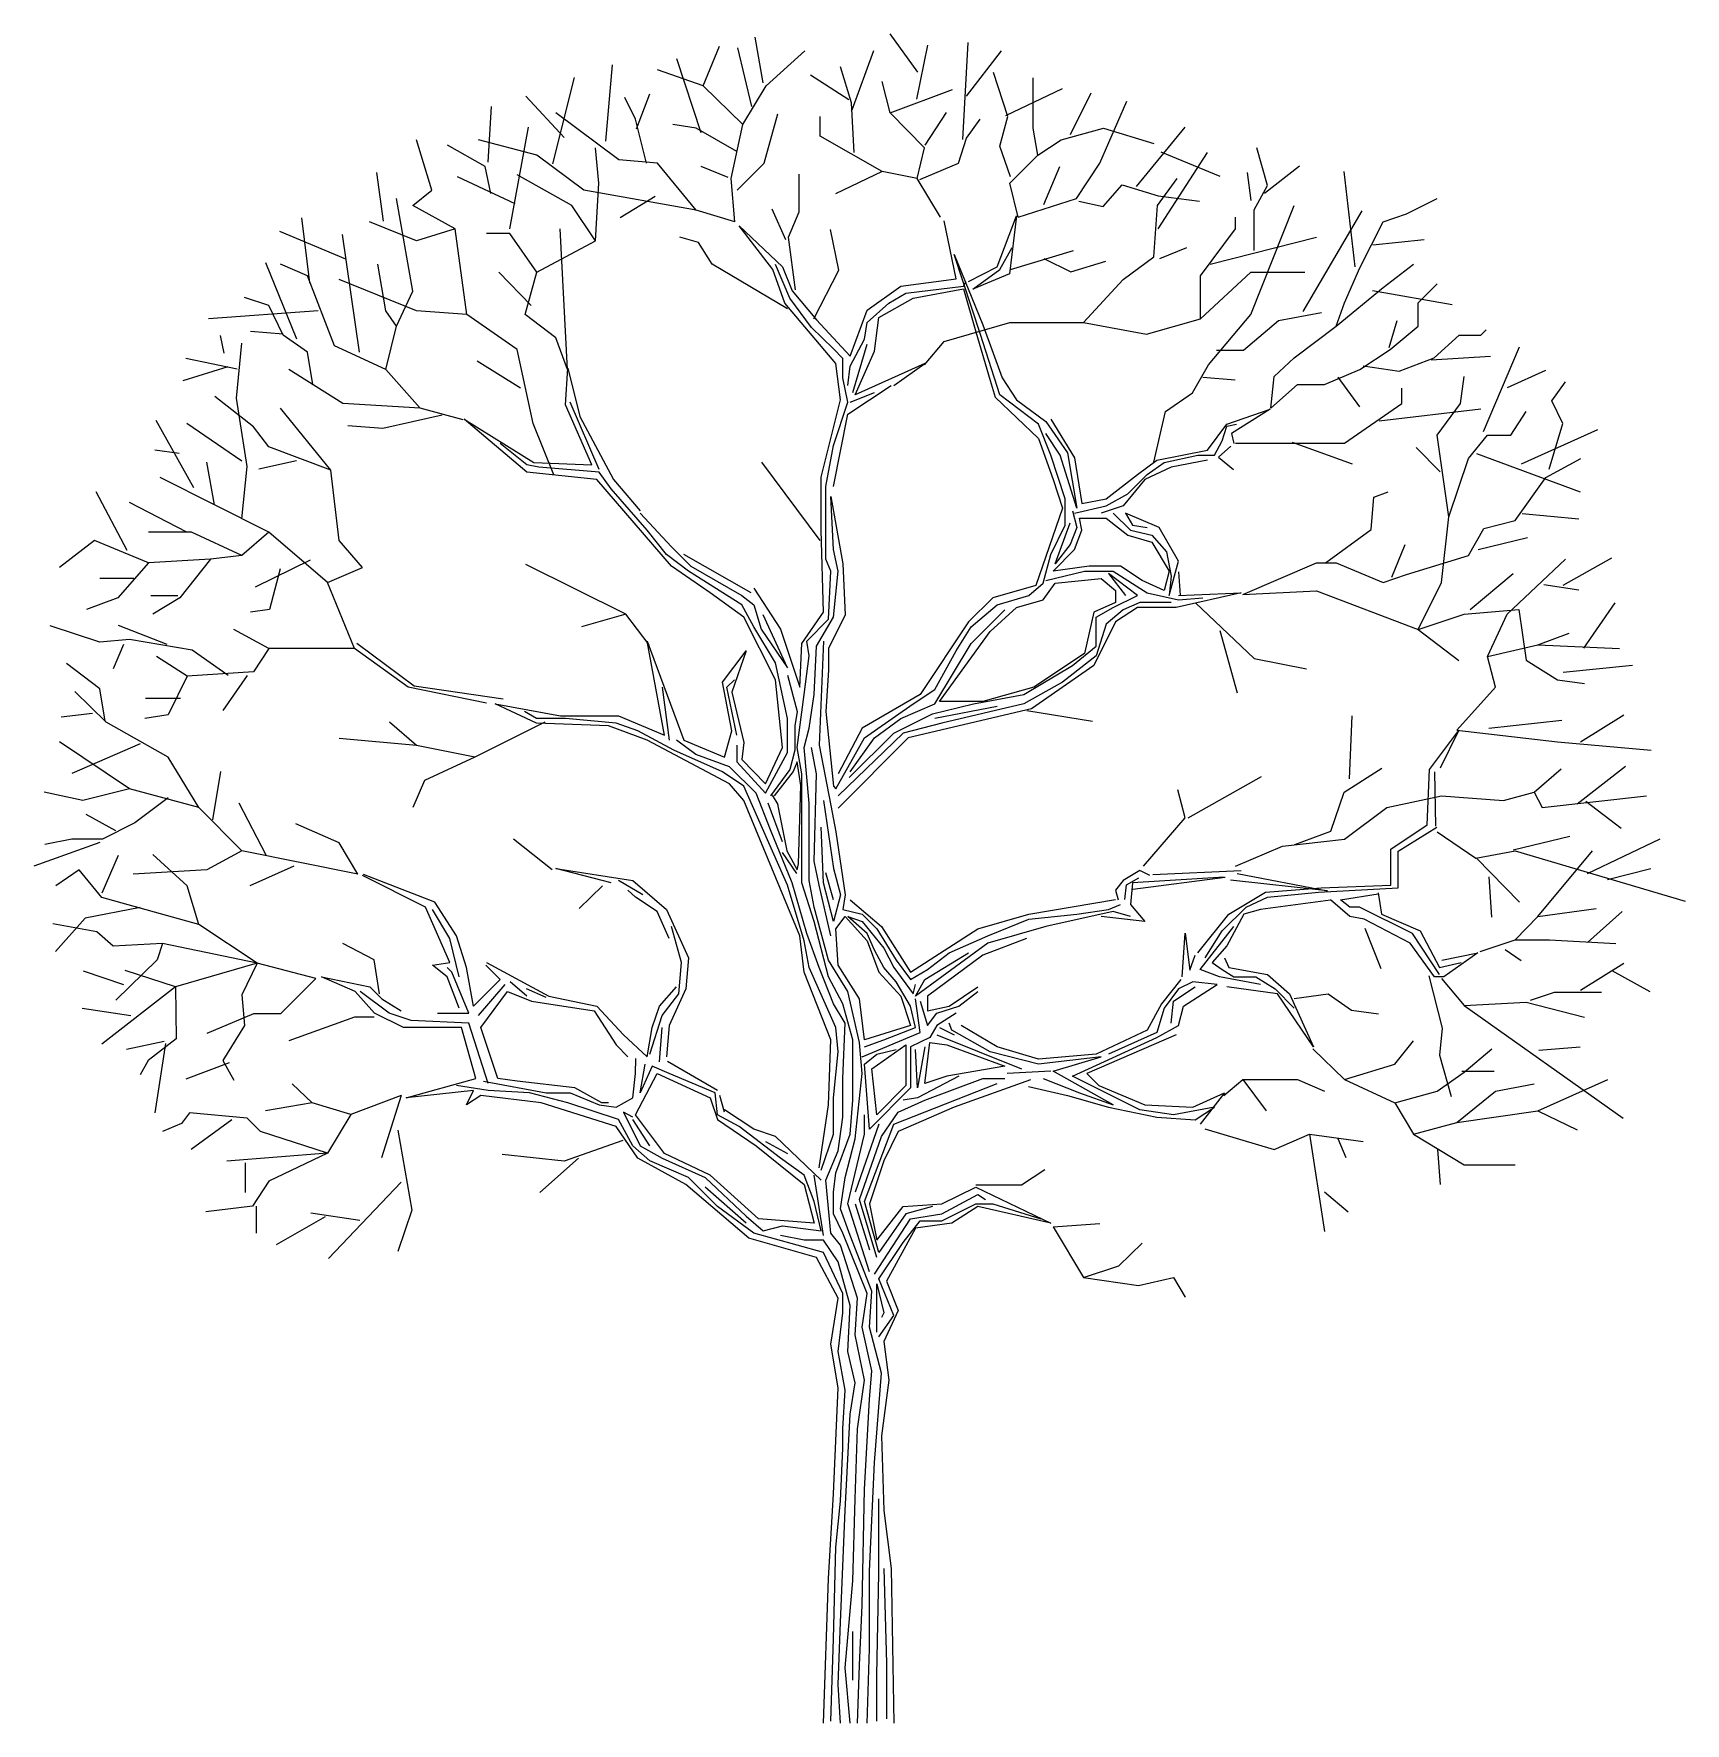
# Model space of a CAD drawing. Header units: inches. Extents: x 0 to 9.39, y 0 to 9.61.
import ezdxf

# ---------------------------------------------------------------- set-up
doc = ezdxf.new("R2010")
doc.units = ezdxf.units.IN
doc.header["$MEASUREMENT"] = 0

# ---------------------------------------------------------------- blocks, each defined once
blk = doc.blocks.new('A$C0D7B05B9')
at = {"color": 0, "linetype": 'ByBlock'}
for p, q in [((5.0284, 9.3872), (4.8719, 9.6057)), ((3.808, 9.3095), (3.9001, 9.5346)), ((4.0836, 9.1923), (4.0039, 9.526)), ((4.1488, 9.3261), (4.1028, 9.5871)), ((4.6552, 9.1726), (4.778, 9.5103)), ((5.0235, 9.234), (5.0848, 9.541)), ((5.2843, 9.0038), (5.315, 9.5564)), ((3.2539, 8.9945), (3.2923, 9.4285)), ((3.7967, 9.0434), (3.6586, 9.463)), ((4.1661, 9.3095), (4.386, 9.5091)), ((4.6508, 9.2123), (4.5895, 9.417)), ((5.306, 9.2514), (5.5038, 9.5083)), ((2.952, 8.8656), (3.0748, 9.3568)), ((3.808, 9.3095), (3.5472, 9.4016)), ((4.6357, 9.2307), (4.4172, 9.3695)), ((4.8719, 9.156), (4.8259, 9.3351)), ((5.5408, 9.1355), (5.459, 9.3863)), ((5.6851, 9.069), (5.6851, 9.3556)), ((3.0177, 9.0152), (2.7992, 9.2514)), ((3.4233, 9.1202), (3.3619, 9.243)), ((3.4277, 9.0652), (3.5044, 9.2647)), ((4.0331, 9.0895), (3.808, 9.3095)), ((4.0331, 9.0895), (4.1661, 9.3095)), ((4.8719, 9.156), (5.2248, 9.289)), ((5.5298, 9.1419), (5.852, 9.2954)), ((5.8965, 9.0329), (6.0146, 9.2691)), ((6.0636, 8.8695), (6.2171, 9.2225)), ((2.5836, 8.8764), (2.6043, 9.1923)), ((3.3272, 8.8899), (2.9692, 9.156)), ((4.1547, 8.8695), (4.2314, 9.1509)), ((4.4729, 9.023), (4.4729, 9.1355)), ((4.6662, 8.9309), (4.6508, 9.2123)), ((5.0663, 8.9564), (4.8719, 9.156)), ((5.0695, 8.9731), (5.1922, 9.1573)), ((5.4948, 8.9667), (5.5408, 9.1355)), ((2.7072, 8.4959), (2.8146, 9.0741)), ((3.4847, 8.8695), (3.4233, 9.1202)), ((3.7671, 9.069), (3.6341, 9.0895)), ((3.9998, 8.936), (3.7671, 9.069)), ((3.9666, 8.7825), (4.0331, 9.0895)), ((5.3055, 9.0127), (5.3822, 9.1202)), ((5.7107, 8.9155), (5.6851, 9.069)), ((5.8437, 9.0025), (6.0841, 9.069)), ((6.0841, 9.069), (6.3705, 8.982)), ((6.2715, 8.7376), (6.5491, 9.0742)), ((2.2634, 8.716), (2.1764, 9.0025)), ((2.5684, 8.8503), (2.3536, 8.9731)), ((2.8618, 8.9155), (2.5293, 9.0025)), ((3.2147, 8.7569), (3.1943, 8.9564)), ((4.8259, 8.8234), (4.4729, 9.023)), ((5.0253, 8.7825), (5.0663, 8.9564)), ((5.2595, 8.8695), (5.3055, 9.0127)), ((5.5561, 8.7927), (5.4948, 8.9667)), ((5.7107, 8.9155), (5.8437, 9.0025)), ((6.4103, 8.9354), (6.7469, 8.7966)), ((7.0182, 8.7428), (6.9568, 8.9577)), ((2.5991, 8.6968), (2.5684, 8.8503)), ((3.1278, 8.716), (2.8618, 8.9155)), ((3.5472, 8.8695), (3.3272, 8.8899)), ((3.7671, 8.6034), (3.5472, 8.8695)), ((3.9494, 8.7889), (3.7959, 8.8503)), ((4.0013, 8.716), (4.1547, 8.8695)), ((5.0396, 8.7774), (5.2595, 8.8695)), ((5.5521, 8.7569), (5.7107, 8.9155)), ((5.7446, 8.6354), (5.8367, 8.8503)), ((5.9306, 8.6699), (6.0636, 8.8695)), ((6.395, 8.4959), (6.6763, 8.9309)), ((7.0008, 8.6992), (7.1987, 8.8557)), ((1.9901, 8.5398), (1.9517, 8.8173)), ((2.7379, 8.6392), (2.4106, 8.7927)), ((3.0613, 8.629), (2.7493, 8.8029)), ((3.1943, 8.4294), (3.2147, 8.7569)), ((3.987, 8.5369), (3.9666, 8.7825)), ((4.3542, 8.5931), (4.3542, 8.8081)), ((4.8259, 8.8234), (4.5599, 8.6955)), ((5.0253, 8.7825), (4.8259, 8.8234)), ((5.1583, 8.5624), (5.0253, 8.7825)), ((5.5982, 8.5624), (5.5521, 8.7569)), ((6.083, 8.6239), (6.1904, 8.7467)), ((6.1904, 8.7467), (6.395, 8.6853)), ((6.391, 8.629), (6.5035, 8.7825)), ((6.9241, 8.6579), (6.9034, 8.8173)), ((6.9415, 8.6047), (7.0182, 8.7428)), ((7.5151, 8.281), (7.4537, 8.8234)), ((2.156, 8.1429), (2.0639, 8.6699)), ((2.156, 8.629), (2.2634, 8.716)), ((3.7671, 8.6034), (3.1278, 8.716)), ((3.5351, 8.6814), (3.3356, 8.5586)), ((5.5982, 8.5624), (5.9306, 8.6699)), ((5.9449, 8.6546), (6.083, 8.6239)), ((6.395, 8.6853), (6.6302, 8.6546)), ((7.8077, 8.5829), (7.9816, 8.6699)), ((1.571, 8.1902), (1.525, 8.5586)), ((2.3964, 8.4959), (2.156, 8.629)), ((3.1943, 8.4294), (3.0613, 8.629)), ((3.987, 8.5369), (3.7671, 8.6034)), ((4.2775, 8.4345), (4.2007, 8.6085)), ((4.2928, 8.4499), (4.3542, 8.5931)), ((5.4804, 8.28), (5.5902, 8.5699)), ((5.5902, 8.5699), (5.5505, 8.2403)), ((6.3705, 8.3373), (6.391, 8.629)), ((6.8359, 8.4959), (6.8359, 8.5624)), ((6.9229, 8.0098), (7.1684, 8.629)), ((6.9415, 8.3744), (6.9415, 8.6047)), ((7.2193, 8.026), (7.5559, 8.5988)), ((7.6748, 8.5369), (7.8077, 8.5829)), ((1.7746, 8.3242), (1.3996, 8.4807)), ((1.8531, 7.7949), (1.7559, 8.4652)), ((2.1764, 8.4294), (1.9105, 8.5369)), ((2.3964, 8.4959), (2.1764, 8.4294)), ((2.4629, 8.0098), (2.3964, 8.4959)), ((2.7084, 8.4703), (2.5754, 8.4703)), ((2.8618, 8.2503), (2.7084, 8.4703)), ((3.0357, 7.6977), (2.9948, 8.4959)), ((4.2046, 8.266), (4.013, 8.5138)), ((4.013, 8.5138), (4.2583, 8.28)), ((4.5785, 8.2618), (4.5324, 8.4921)), ((5.2468, 8.2122), (5.179, 8.5418)), ((6.6365, 8.2299), (6.8359, 8.4959)), ((7.5418, 8.2759), (7.6748, 8.5369)), ((2.8618, 8.2503), (3.1943, 8.4294)), ((3.7813, 8.4192), (3.6739, 8.4499)), ((3.8581, 8.2964), (3.7813, 8.4192)), ((4.333, 8.1493), (4.2928, 8.4499)), ((5.4944, 8.266), (5.5645, 8.3899)), ((5.5561, 8.2657), (5.9142, 8.3731)), ((6.4044, 8.3284), (6.5579, 8.3898)), ((6.6916, 8.2964), (7.2951, 8.4499)), ((7.6166, 8.4051), (7.9082, 8.4358)), ((1.497, 7.8695), (1.3199, 8.3035)), ((1.5575, 8.2299), (1.4041, 8.2964)), ((2.0025, 8.0303), (1.9565, 8.2964)), ((4.2869, 8.0418), (3.8581, 8.2964)), ((4.2723, 8.0743), (4.2046, 8.266)), ((4.3004, 8.1023), (4.2186, 8.294)), ((4.2583, 8.28), (4.3144, 8.1444)), ((4.4371, 7.9842), (4.5785, 8.2618)), ((5.3846, 7.8966), (5.2351, 8.3501)), ((5.2351, 8.3501), (5.3986, 7.9504)), ((5.3169, 8.1982), (5.4804, 8.28)), ((5.3414, 8.1529), (5.4944, 8.266)), ((5.7446, 8.3284), (5.8981, 8.2516)), ((5.8981, 8.2516), (6.0976, 8.313)), ((6.1966, 8.2094), (6.3705, 8.3373)), ((7.4548, 8.0764), (7.5418, 8.2759)), ((7.6748, 8.1633), (7.8487, 8.2964)), ((1.711, 7.8307), (1.5575, 8.2299)), ((2.1764, 8.0303), (1.7366, 8.2094)), ((2.83, 8.061), (2.6459, 8.2503)), ((2.7953, 8.0098), (2.8618, 8.2503)), ((4.7397, 8.0345), (4.9313, 8.1701)), ((4.9313, 8.1701), (5.2468, 8.2122)), ((4.9593, 8.1304), (5.2888, 8.1701)), ((5.2888, 8.1701), (5.3028, 8.1982)), ((5.5505, 8.2403), (5.3414, 8.1529)), ((5.9716, 7.9638), (6.1966, 8.2094)), ((6.6365, 7.9842), (6.9229, 8.2503)), ((6.6365, 7.9842), (6.6365, 8.2299)), ((6.9229, 8.2503), (7.2298, 8.2503)), ((7.8742, 8.0764), (7.9816, 8.1838)), ((1.3365, 8.061), (1.1984, 8.1071)), ((2.0639, 7.9433), (2.156, 8.1429)), ((4.5621, 7.7306), (4.2723, 8.0743)), ((4.4242, 7.9364), (4.3004, 8.1023)), ((4.3144, 8.1444), (4.4523, 7.9784)), ((4.7397, 7.9644), (4.8635, 8.0743)), ((4.8074, 7.9925), (5.0014, 8.1023)), ((4.8635, 8.0743), (4.9593, 8.1304)), ((5.0014, 8.1023), (5.2888, 8.1561)), ((5.2888, 8.1561), (5.3589, 7.9106)), ((7.4088, 7.9433), (7.6748, 8.1633)), ((7.4088, 7.9433), (7.4548, 8.0764)), ((7.615, 8.147), (8.0668, 8.0673)), ((7.8742, 7.9433), (7.8742, 8.0764)), ((1.6178, 8.0303), (0.9938, 7.9842)), ((1.4183, 7.8921), (1.3365, 8.061)), ((2.0639, 7.9433), (2.0025, 8.0303)), ((2.4629, 8.0098), (2.1764, 8.0303)), ((2.7493, 7.8103), (2.4629, 8.0098)), ((2.9692, 7.8768), (2.7953, 8.0098)), ((4.4523, 7.9784), (4.6439, 7.7727)), ((4.6439, 7.7727), (4.7397, 8.0345)), ((4.7817, 7.8008), (4.8074, 7.9925)), ((6.3296, 7.8973), (6.6365, 7.9842)), ((6.6825, 7.7233), (6.9229, 8.0098)), ((6.8801, 7.8064), (7.0796, 7.9753)), ((7.0796, 7.9753), (7.3251, 8.0213)), ((7.7087, 7.8218), (7.7547, 7.9753)), ((1.0836, 7.7897), (1.063, 7.8901)), ((1.4176, 7.8985), (1.2335, 7.9139)), ((1.5564, 7.7949), (1.4183, 7.8921)), ((2.0025, 7.6977), (2.0639, 7.9433)), ((3.0357, 7.6977), (2.9692, 7.8768)), ((4.5481, 7.8148), (4.4242, 7.9364)), ((4.7257, 7.8686), (4.7397, 7.9644)), ((5.1788, 7.8563), (5.5521, 7.9638)), ((5.3589, 7.9106), (5.4407, 7.6348)), ((5.4944, 7.553), (5.3846, 7.8966)), ((5.3986, 7.9504), (5.5085, 7.6488)), ((5.5521, 7.9638), (5.9716, 7.9638)), ((5.9716, 7.9638), (6.3296, 7.8973)), ((7.1684, 7.7642), (7.4088, 7.9433)), ((7.7157, 7.8103), (7.8742, 7.9433)), ((7.9652, 7.7642), (8.1084, 7.8921)), ((8.1084, 7.8921), (8.2311, 7.8921)), ((8.2311, 7.8921), (8.2618, 7.9228)), ((1.1524, 7.534), (1.1831, 7.8461)), ((1.5871, 7.6107), (1.5564, 7.7949)), ((2.0025, 7.6977), (1.711, 7.8307)), ((2.8413, 7.3907), (2.7493, 7.8103)), ((4.6018, 7.7587), (4.5481, 7.8148)), ((4.6439, 7.7166), (4.7257, 7.8686)), ((4.6579, 7.567), (4.7397, 7.8405)), ((4.6719, 7.553), (4.7817, 7.8008)), ((5.0663, 7.7233), (5.1788, 7.8563)), ((6.7267, 7.8064), (6.8801, 7.8064)), ((7.5418, 7.6977), (7.7157, 7.8103)), ((8.2465, 7.3446), (8.4511, 7.8256)), ((1.1043, 7.713), (0.8474, 7.6333)), ((1.1567, 7.699), (0.8652, 7.7604)), ((1.757, 7.5033), (1.4501, 7.6977)), ((2.1969, 7.4777), (2.0025, 7.6977)), ((2.7679, 7.5915), (2.5224, 7.745)), ((3.0245, 7.4969), (3.0386, 7.7049)), ((3.0386, 7.7049), (3.1063, 7.4291)), ((4.5878, 7.5249), (4.5621, 7.7306)), ((4.6018, 7.6488), (4.6018, 7.7587)), ((4.6299, 7.6068), (4.6439, 7.7166)), ((5.0692, 7.7306), (4.6719, 7.553)), ((4.8916, 7.6068), (5.0692, 7.7306)), ((6.5904, 7.5647), (6.6825, 7.7233)), ((7.0559, 7.6568), (7.1684, 7.7642)), ((7.3423, 7.6107), (7.5418, 7.6977)), ((7.5611, 7.7182), (7.7657, 7.6875)), ((7.7657, 7.6875), (7.9652, 7.7642)), ((7.9486, 7.7514), (8.2853, 7.772)), ((8.3827, 7.5949), (8.6012, 7.6923)), ((4.6299, 7.5109), (4.6018, 7.6488)), ((4.6299, 7.4431), (4.8776, 7.6068)), ((5.4407, 7.6348), (5.4687, 7.539)), ((5.5085, 7.6488), (5.5902, 7.5249)), ((6.6499, 7.6529), (6.8341, 7.6376)), ((7.0354, 7.4777), (7.0559, 7.6568)), ((7.0354, 7.4777), (7.1889, 7.6107)), ((7.1889, 7.6107), (7.3423, 7.6107)), ((7.4172, 7.6529), (7.5399, 7.4841)), ((7.7822, 7.5033), (7.7822, 7.5903)), ((8.1146, 7.5033), (8.1351, 7.6568)), ((8.6352, 7.5186), (8.7119, 7.6261)), ((1.2507, 7.3702), (1.0307, 7.5442)), ((1.2137, 7.1451), (1.1524, 7.534)), ((2.1969, 7.4777), (1.757, 7.5033)), ((3.1741, 7.1556), (3.0245, 7.4969)), ((3.2162, 7.1275), (3.0502, 7.5109)), ((4.478, 7.0855), (4.5878, 7.5249)), ((4.5481, 7.2655), (4.6299, 7.5109)), ((4.6439, 7.5109), (4.7817, 7.567)), ((5.4687, 7.539), (5.7141, 7.3052)), ((5.7141, 7.387), (5.4944, 7.553)), ((5.5902, 7.5249), (5.7562, 7.401)), ((6.437, 7.4572), (6.5904, 7.5647)), ((7.4548, 7.2781), (7.7822, 7.5033)), ((7.9816, 7.3242), (8.1146, 7.5033)), ((8.6966, 7.3907), (8.6352, 7.5186)), ((0.9112, 7.0236), (0.6964, 7.4073)), ((1.6905, 7.1246), (1.4041, 7.4777)), ((2.3229, 7.438), (1.9853, 7.3613)), ((2.4424, 7.4112), (2.1969, 7.4777)), ((2.8049, 7.1135), (2.4474, 7.4151)), ((2.4474, 7.4151), (2.8446, 7.1673)), ((3.1063, 7.4291), (3.2979, 7.0714)), ((4.5481, 7.0317), (4.6299, 7.4431)), ((5.7562, 7.401), (5.88, 7.2234)), ((5.7842, 7.4151), (5.9197, 7.1953)), ((6.3705, 7.1707), (6.437, 7.4572)), ((6.7866, 7.387), (7.032, 7.4712)), ((7.032, 7.4712), (6.8123, 7.3332)), ((7.6532, 7.406), (8.2311, 7.4726)), ((8.4011, 7.3242), (8.488, 7.4572)), ((1.1831, 7.1758), (0.8711, 7.3907)), ((1.3376, 7.2577), (1.2507, 7.3702)), ((1.9853, 7.3613), (1.7858, 7.3766)), ((2.9586, 7.0988), (2.8413, 7.3907)), ((5.7842, 7.2094), (5.7141, 7.387)), ((5.7141, 7.3052), (5.7982, 7.0714)), ((5.8379, 7.2094), (5.7562, 7.3332)), ((6.6768, 7.2374), (6.7866, 7.387)), ((6.7586, 7.2912), (6.7866, 7.3753)), ((6.7866, 7.3753), (6.8404, 7.387)), ((6.8123, 7.3332), (6.8264, 7.2771)), ((8.0481, 6.8585), (7.9816, 7.3242)), ((8.1607, 7.1911), (8.2681, 7.3242)), ((8.2681, 7.3242), (8.4011, 7.3242)), ((8.4624, 7.1608), (8.8965, 7.3557)), ((8.6199, 7.1297), (8.6966, 7.3907)), ((0.8268, 7.2199), (0.688, 7.2376)), ((1.6905, 7.1246), (1.3376, 7.2577)), ((2.8049, 7.1556), (2.653, 7.2771)), ((4.506, 7.0317), (4.5481, 7.2655)), ((5.866, 6.9616), (5.7842, 7.2094)), ((5.9337, 6.9078), (5.8379, 7.2094)), ((5.88, 7.2234), (5.9337, 6.9078)), ((6.3871, 7.1813), (6.6768, 7.2374)), ((6.4291, 7.1673), (6.6207, 7.2094)), ((6.6207, 7.2094), (6.7165, 7.2094)), ((6.7165, 7.2094), (6.7586, 7.2912)), ((6.8089, 7.2612), (6.738, 7.1992)), ((6.8359, 7.2781), (7.4548, 7.2781)), ((7.1571, 7.2832), (7.4997, 7.1604)), ((8.0002, 7.1157), (7.8621, 7.2538)), ((8.2055, 7.2199), (8.7961, 7.0014)), ((1.0282, 6.9276), (0.9847, 7.1707)), ((1.1831, 6.8483), (1.2137, 7.1451)), ((1.4943, 7.1771), (1.2795, 7.131)), ((1.7366, 6.7255), (1.6905, 7.1246)), ((2.8727, 7.1416), (2.8049, 7.1556)), ((3.2021, 7.0714), (2.8049, 7.1135)), ((2.8446, 7.1673), (3.1741, 7.1556)), ((3.2162, 7.1135), (2.8727, 7.1416)), ((3.2839, 7.0177), (3.2162, 7.1135)), ((4.4729, 6.7255), (4.1405, 7.1707)), ((5.9197, 7.1953), (5.9618, 6.9358)), ((6.2772, 7.0995), (6.3871, 7.1813)), ((6.4688, 7.1416), (6.3193, 7.0714)), ((6.3333, 7.0995), (6.4291, 7.1673)), ((6.6768, 7.1813), (6.4688, 7.1416)), ((6.738, 7.1992), (6.8237, 7.1283)), ((8.0481, 6.8585), (8.1607, 7.1911)), ((8.6005, 7.0837), (8.8, 7.1911)), ((1.3376, 6.7716), (0.7187, 7.0837)), ((3.6274, 6.5782), (3.2021, 7.0714)), ((3.4895, 6.7839), (3.2839, 7.0177)), ((3.2979, 7.0714), (3.4498, 6.8938)), ((4.478, 6.7839), (4.478, 7.0855)), ((4.506, 6.7979), (4.506, 7.0317)), ((5.7982, 7.0714), (5.852, 6.9078)), ((6.0996, 6.9616), (6.2772, 7.0995)), ((6.3193, 7.0714), (6.1955, 6.9218)), ((6.2235, 6.9896), (6.3333, 7.0995)), ((8.4266, 6.8381), (8.6005, 7.0837)), ((0.5315, 6.6677), (0.3543, 7.0014)), ((0.8711, 6.7716), (0.5437, 6.9404)), ((4.5481, 6.674), (4.5341, 6.9756)), ((4.5341, 6.9756), (4.6018, 6.5922)), ((5.866, 6.8119), (5.866, 6.9616)), ((5.9197, 6.8797), (6.0996, 6.9218)), ((5.9618, 6.9358), (6.0996, 6.9616)), ((6.1955, 6.9218), (6.0716, 6.8797)), ((6.0996, 6.9218), (6.2235, 6.9896)), ((7.6071, 6.7869), (7.6225, 6.9711)), ((7.6225, 6.9711), (7.7043, 7.0018)), ((3.4498, 6.8797), (3.6274, 6.6881)), ((5.852, 6.9078), (5.7001, 6.4683)), ((5.8099, 6.5922), (5.894, 6.826)), ((5.908, 6.8938), (5.9337, 6.7979)), ((5.9618, 6.7839), (5.9478, 6.8517)), ((5.9478, 6.8517), (6.0996, 6.8517)), ((6.0996, 6.8517), (6.2235, 6.7558)), ((6.1394, 6.8797), (6.2375, 6.7839)), ((6.4011, 6.7979), (6.2095, 6.8797)), ((6.2095, 6.8797), (6.2492, 6.8119)), ((8.0072, 6.485), (8.0481, 6.8585)), ((8.2476, 6.792), (8.4266, 6.8381)), ((8.4664, 6.879), (8.7886, 6.8483)), ((0.3454, 6.7255), (0.1459, 6.572)), ((0.6522, 6.5976), (0.3454, 6.7255)), ((0.8978, 6.7716), (0.6522, 6.7716)), ((1.1842, 6.6385), (0.8978, 6.7716)), ((1.3376, 6.7716), (1.1842, 6.6385)), ((1.6701, 6.485), (1.3376, 6.7716)), ((1.8695, 6.572), (1.7366, 6.7255)), ((3.5994, 6.646), (3.4895, 6.7839)), ((4.492, 6.3164), (4.478, 6.7839)), ((4.506, 6.6179), (4.506, 6.7979)), ((5.7842, 6.646), (5.866, 6.8119)), ((5.9337, 6.7979), (5.894, 6.7021)), ((5.9197, 6.674), (5.9618, 6.7839)), ((6.2235, 6.7558), (6.359, 6.7161)), ((6.2375, 6.7839), (6.359, 6.7558)), ((6.2492, 6.8119), (6.3333, 6.7979)), ((6.359, 6.7558), (6.4431, 6.66)), ((6.5109, 6.6062), (6.4011, 6.7979)), ((7.3463, 6.5976), (7.6071, 6.7869)), ((8.1607, 6.6385), (8.2476, 6.792)), ((8.2158, 6.6743), (8.4971, 6.7409)), ((1.1842, 6.6385), (1.0052, 6.6181)), ((3.7232, 6.5501), (3.5994, 6.646)), ((3.6274, 6.6881), (3.7372, 6.5782)), ((4.0807, 6.4262), (3.6975, 6.646)), ((4.5761, 6.5501), (4.5481, 6.674)), ((5.7421, 6.4823), (5.7842, 6.646)), ((5.7982, 6.5501), (5.9197, 6.674)), ((5.894, 6.7021), (5.8099, 6.5922)), ((6.359, 6.7161), (6.4572, 6.5501)), ((6.4431, 6.66), (6.4688, 6.5221)), ((7.724, 6.517), (7.8008, 6.7012)), ((7.8077, 6.5311), (8.1607, 6.6385)), ((0.6522, 6.5976), (0.4783, 6.398)), ((1.0052, 6.6181), (0.6522, 6.5976)), ((1.0052, 6.6181), (0.8313, 6.398)), ((1.5718, 6.6129), (1.2598, 6.4594)), ((1.4022, 6.5631), (1.3409, 6.3328)), ((1.6701, 6.485), (1.8695, 6.572)), ((3.3682, 6.3059), (2.7992, 6.588)), ((3.8471, 6.4262), (3.6274, 6.5782)), ((4.027, 6.3584), (3.7232, 6.5501)), ((3.7372, 6.5782), (4.027, 6.4122)), ((4.5341, 6.5501), (4.506, 6.6179)), ((4.52, 6.2766), (4.5341, 6.5501)), ((4.5481, 6.2883), (4.5761, 6.5501)), ((4.6018, 6.5922), (4.6158, 6.3023)), ((5.7562, 6.4964), (5.9758, 6.5501)), ((6.0038, 6.5782), (5.7982, 6.5501)), ((5.9758, 6.5501), (6.1394, 6.5501)), ((6.1814, 6.5782), (6.0038, 6.5782)), ((6.2772, 6.4122), (6.1137, 6.5361)), ((6.1137, 6.5361), (6.2095, 6.4122)), ((6.1394, 6.5501), (6.3333, 6.4262)), ((6.3053, 6.4964), (6.1814, 6.5782)), ((6.4572, 6.5501), (6.4291, 6.4403)), ((6.4572, 6.4122), (6.5109, 6.6062)), ((6.5225, 6.4138), (6.5136, 6.5466)), ((6.8769, 6.4185), (7.2963, 6.5976)), ((7.2963, 6.5976), (7.4088, 6.5976)), ((7.4088, 6.5976), (7.6748, 6.485)), ((8.1698, 6.3315), (8.4153, 6.5362)), ((8.3806, 6.3059), (8.713, 6.6181)), ((8.6986, 6.4699), (8.9762, 6.6264)), ((0.5699, 6.5082), (0.375, 6.5082)), ((1.8235, 6.1115), (1.6701, 6.485)), ((4.0948, 6.4543), (4.2466, 6.2205)), ((5.7001, 6.4683), (5.4547, 6.3982)), ((5.6603, 6.4122), (5.7421, 6.4823)), ((5.7421, 6.3865), (5.8099, 6.4823)), ((5.8099, 6.4823), (6.0716, 6.5081)), ((6.0716, 6.5081), (6.1534, 6.4403)), ((6.1534, 6.4403), (6.1534, 6.3725)), ((6.4291, 6.4403), (6.3053, 6.4964)), ((6.4688, 6.5221), (6.4572, 6.4122)), ((6.8769, 6.4185), (7.2963, 6.439)), ((7.2963, 6.439), (7.8742, 6.2189)), ((7.6748, 6.485), (7.8077, 6.5311)), ((7.8742, 6.2189), (8.0072, 6.485)), ((8.5892, 6.4748), (8.7886, 6.4441)), ((0.4783, 6.398), (0.2993, 6.3315)), ((0.8192, 6.4095), (0.6657, 6.4095)), ((0.8313, 6.398), (0.6778, 6.3059)), ((4.0387, 6.2883), (3.8471, 6.4262)), ((4.027, 6.4122), (4.0948, 6.3584)), ((4.0948, 6.2345), (4.027, 6.3584)), ((4.0948, 6.3584), (4.1368, 6.2205)), ((5.4547, 6.3982), (5.3169, 6.2626)), ((5.3309, 6.2345), (5.4804, 6.3584)), ((5.4407, 6.2065), (5.5902, 6.3444)), ((5.4804, 6.3584), (5.6603, 6.4122)), ((5.5902, 6.3444), (5.7421, 6.3865)), ((6.1534, 6.3725), (6.0295, 6.3164)), ((6.0436, 6.2883), (6.1394, 6.3444)), ((6.1394, 6.3444), (6.2772, 6.4122)), ((6.2772, 6.3444), (6.1534, 6.2626)), ((6.2913, 6.3725), (6.1955, 6.3304)), ((6.4969, 6.3444), (6.2772, 6.3444)), ((6.4688, 6.3725), (6.2913, 6.3725)), ((6.3333, 6.4262), (6.5109, 6.3865)), ((6.8684, 6.4262), (6.4969, 6.3444)), ((6.5109, 6.4122), (6.8684, 6.4262)), ((6.5109, 6.3865), (6.6488, 6.3982)), ((6.6081, 6.3695), (6.9418, 6.0535)), ((8.8167, 6.1126), (8.9939, 6.3695)), ((1.3409, 6.3328), (1.2335, 6.3174)), ((3.3682, 6.3059), (3.1151, 6.2336)), ((3.5011, 6.132), (3.3682, 6.3059)), ((4.2186, 5.933), (4.0387, 6.2883)), ((4.2864, 6.0008), (4.1485, 6.3023)), ((4.3681, 6.1387), (4.492, 6.3164)), ((4.3962, 6.1527), (4.52, 6.2766)), ((4.4523, 6.1247), (4.5481, 6.2883)), ((4.6158, 6.3023), (4.52, 6.1106)), ((5.3169, 6.2626), (5.0411, 5.8488)), ((5.3309, 6.1387), (5.5225, 6.3304)), ((6.0295, 6.3164), (5.9758, 6.0826)), ((6.1534, 6.2626), (6.0295, 6.0148)), ((6.0436, 6.1247), (6.0436, 6.2883)), ((6.0996, 6.2486), (6.0436, 6.0686)), ((6.1955, 6.3304), (6.0996, 6.2486)), ((7.8742, 6.2189), (8.1351, 6.3059)), ((8.1351, 6.3059), (8.4471, 6.3315)), ((8.2681, 6.0654), (8.3806, 6.3059)), ((8.4471, 6.3315), (8.488, 6.045)), ((0.3749, 6.1473), (0.0936, 6.2394)), ((0.5437, 6.1627), (0.3749, 6.1473)), ((0.7578, 6.1332), (0.4816, 6.2407)), ((0.9017, 6.1013), (0.5437, 6.1627)), ((1.3376, 6.1115), (1.1381, 6.2189)), ((3.5877, 5.6174), (3.4895, 6.1527)), ((3.4895, 6.1527), (3.6975, 5.5894)), ((4.2186, 6.0288), (4.0948, 6.2345)), ((4.1368, 6.2205), (4.2864, 6.0008)), ((4.2466, 6.2205), (4.3565, 5.8909)), ((4.4102, 6.0686), (4.3962, 6.1527)), ((4.492, 6.1527), (4.4663, 5.5613)), ((5.1509, 5.8091), (5.4407, 6.2065)), ((5.2468, 6.0966), (5.3309, 6.2345)), ((6.7469, 6.213), (6.8443, 5.8586)), ((7.8742, 6.2189), (8.1051, 6.0417)), ((8.5545, 6.132), (8.7335, 6.1985)), ((0.5108, 6.1332), (0.4518, 5.9945)), ((0.8722, 5.9529), (0.6983, 6.0654)), ((1.1063, 5.958), (0.9017, 6.1013)), ((1.3376, 6.1115), (1.2507, 5.9785)), ((1.8235, 6.1115), (1.3376, 6.1115)), ((2.1304, 5.8915), (1.8235, 6.1115)), ((2.1643, 5.897), (1.8366, 6.1391)), ((3.9172, 5.919), (4.0527, 6.0966)), ((4.0527, 6.0966), (3.9709, 5.8629)), ((4.3565, 5.8909), (4.3681, 6.1387)), ((4.3822, 5.8488), (4.4102, 6.0686)), ((4.4383, 5.8488), (4.4523, 6.1247)), ((4.52, 6.1106), (4.52, 5.9868)), ((5.1252, 5.7951), (5.3309, 6.1387)), ((5.1252, 5.8769), (5.2468, 6.0966)), ((5.9758, 6.0826), (5.6884, 5.8909)), ((6.0436, 6.0686), (5.852, 5.919)), ((5.908, 6.0148), (6.0436, 6.1247)), ((6.9418, 6.0535), (7.24, 5.9945)), ((8.2681, 6.0654), (8.5545, 6.132)), ((8.3141, 5.8915), (8.2681, 6.0654)), ((8.5545, 6.132), (9.0199, 6.1115)), ((0.3749, 5.8812), (0.1857, 6.0245)), ((1.2507, 5.9785), (0.8722, 5.9529)), ((1.2137, 5.958), (1.0756, 5.7584)), ((4.2864, 5.7132), (4.2186, 6.0288)), ((4.2864, 5.9587), (4.3424, 5.753)), ((4.52, 5.9868), (4.506, 5.753)), ((5.6323, 5.8488), (5.908, 6.0148)), ((6.0295, 6.0148), (5.6744, 5.767)), ((8.488, 6.045), (8.667, 5.9324)), ((8.6986, 5.9767), (9.0943, 6.0151)), ((0.4119, 5.6919), (0.2328, 5.8659)), ((0.4056, 5.697), (0.3749, 5.8812)), ((0.8722, 5.9529), (0.7648, 5.7328)), ((2.5754, 5.7994), (2.1304, 5.8915)), ((2.6692, 5.8232), (2.1643, 5.897)), ((3.5737, 5.8909), (3.6134, 5.5894)), ((3.9709, 5.6431), (3.9172, 5.919)), ((3.9429, 5.8909), (3.9849, 5.933)), ((3.9989, 5.6174), (3.9429, 5.8909)), ((3.9709, 5.8629), (4.0387, 5.5753)), ((4.2583, 5.5473), (4.2186, 5.933)), ((5.0014, 5.7951), (5.1252, 5.8769)), ((5.6884, 5.8909), (5.3986, 5.8091)), ((5.852, 5.919), (5.6323, 5.7951)), ((8.0942, 5.6459), (8.3141, 5.8915)), ((8.667, 5.9324), (8.8205, 5.9119)), ((0.8345, 5.8262), (0.635, 5.8262)), ((2.8586, 5.6852), (2.625, 5.7951)), ((2.625, 5.7951), (2.9965, 5.7273)), ((4.3424, 5.5473), (4.3822, 5.8488)), ((4.4102, 5.6571), (4.4383, 5.8488)), ((5.0411, 5.8488), (4.7116, 5.6571)), ((4.7817, 5.6431), (5.0014, 5.7951)), ((4.9313, 5.7132), (5.1252, 5.7951)), ((5.6744, 5.767), (4.9734, 5.6034)), ((5.1112, 5.739), (5.3449, 5.7951)), ((5.4804, 5.781), (5.1252, 5.7132)), ((5.3986, 5.8091), (5.1509, 5.8091)), ((5.6323, 5.7951), (5.165, 5.6852)), ((5.3449, 5.7951), (5.6323, 5.8488)), ((0.3337, 5.7405), (0.1565, 5.7198)), ((0.7648, 5.4924), (0.4119, 5.6919)), ((0.7648, 5.7328), (0.6318, 5.7124)), ((2.1764, 5.5589), (2.023, 5.6919)), ((2.9078, 5.6919), (2.5089, 5.4924)), ((2.8586, 5.7132), (2.7909, 5.753)), ((3.0245, 5.7132), (2.8586, 5.7132)), ((3.2699, 5.6712), (2.8586, 5.6852)), ((2.9965, 5.7273), (3.326, 5.7273)), ((3.312, 5.6852), (3.0245, 5.7132)), ((3.4895, 5.5894), (3.2699, 5.6712)), ((3.4358, 5.6431), (3.312, 5.6852)), ((3.326, 5.7273), (3.5877, 5.6174)), ((4.2864, 5.5192), (4.2864, 5.7132)), ((4.3424, 5.753), (4.3284, 5.6712)), ((4.3284, 5.6712), (4.3284, 5.5332)), ((4.506, 5.753), (4.5481, 5.3275)), ((4.7817, 5.6034), (4.9313, 5.7132)), ((4.8916, 5.6291), (5.1112, 5.739)), ((5.165, 5.6852), (4.9453, 5.6291)), ((5.6482, 5.7584), (6.0216, 5.697)), ((7.4844, 5.3696), (7.4997, 5.7277)), ((8.2764, 5.6574), (8.6907, 5.7034)), ((8.7981, 5.5806), (9.0436, 5.7341)), ((0.5448, 5.3133), (0.1459, 5.5793)), ((2.1764, 5.5589), (1.7366, 5.5998)), ((3.6414, 5.5332), (3.4358, 5.6431)), ((3.9569, 5.3416), (3.4895, 5.5894)), ((3.7653, 5.5075), (3.6555, 5.5894)), ((3.6975, 5.5894), (3.9288, 5.4935)), ((3.9288, 5.4935), (3.9709, 5.6431)), ((4.0387, 5.5753), (4.027, 5.4795)), ((4.3822, 5.5473), (4.4102, 5.6571)), ((4.5621, 5.3135), (4.7257, 5.6034)), ((4.7116, 5.6571), (4.5761, 5.3977)), ((4.9453, 5.6291), (4.5761, 5.2738)), ((4.9734, 5.6034), (4.5761, 5.2036)), ((4.6387, 5.3773), (4.8916, 5.6291)), ((4.6439, 5.4094), (4.7817, 5.6034)), ((4.7257, 5.6034), (4.7817, 5.6431)), ((7.9386, 5.4234), (8.1045, 5.6431)), ((8.1045, 5.6431), (7.9988, 5.4305)), ((8.0942, 5.6459), (8.667, 5.5793)), ((8.667, 5.5793), (9.1989, 5.5333)), ((0.6051, 5.5691), (0.2164, 5.4003)), ((0.9387, 5.2058), (0.7648, 5.4924)), ((2.5089, 5.4924), (2.1764, 5.5589)), ((2.5089, 5.4924), (2.2225, 5.3593)), ((3.9172, 5.4094), (3.6414, 5.5332)), ((3.9569, 5.4374), (3.7653, 5.5075)), ((3.9989, 5.5613), (3.9989, 5.4655)), ((4.027, 5.4795), (4.1625, 5.3416)), ((4.1625, 5.3416), (4.2583, 5.5473)), ((4.1625, 5.2878), (4.2864, 5.5192)), ((4.3284, 5.5332), (4.3004, 5.4234)), ((4.3681, 5.3977), (4.3424, 5.5473)), ((4.4102, 5.2317), (4.3822, 5.5473)), ((4.4523, 5.3977), (4.4242, 5.5473)), ((4.4663, 5.5613), (4.5341, 5.2177)), ((1.0186, 5.1355), (1.0647, 5.4118)), ((4.0387, 5.3275), (3.9172, 5.4094)), ((4.1088, 5.2878), (3.9569, 5.4374)), ((3.9989, 5.4655), (4.1625, 5.2878)), ((4.3004, 5.4234), (4.1906, 5.2738)), ((4.3191, 5.4117), (4.2116, 5.2738)), ((4.3424, 5.4655), (4.3191, 5.4117)), ((4.3635, 5.3322), (4.3424, 5.4655)), ((4.3681, 5.2457), (4.3681, 5.3977)), ((4.4383, 4.9021), (4.4523, 5.3977)), ((6.5668, 5.147), (6.9831, 5.3832)), ((7.4537, 5.2928), (7.6685, 5.431)), ((7.9246, 5.1078), (7.9386, 5.4234)), ((7.9667, 5.4094), (7.9723, 5.0998)), ((8.534, 5.2928), (8.6875, 5.4258)), ((8.7784, 5.2267), (9.053, 5.4423)), ((0.2789, 5.2467), (0.0589, 5.2928)), ((0.5448, 5.3133), (0.2789, 5.2467)), ((0.9387, 5.2058), (0.5448, 5.3133)), ((2.2225, 5.3593), (2.156, 5.2058)), ((4.0387, 5.2457), (3.9569, 5.3416)), ((4.2864, 4.7642), (4.0387, 5.3275)), ((4.1906, 5.0797), (4.1088, 5.2878)), ((4.3495, 4.8857), (4.3635, 5.3322)), ((4.5481, 5.3275), (4.5621, 5.3135)), ((6.5491, 5.147), (6.5077, 5.3065)), ((7.377, 5.0728), (7.4537, 5.2928)), ((8.3601, 5.2467), (8.534, 5.2928)), ((8.534, 5.2928), (8.5801, 5.2058)), ((0.7636, 5.2621), (0.5744, 5.1188)), ((1.1842, 4.9602), (0.9387, 5.2058)), ((1.3211, 4.9346), (1.1677, 5.2314)), ((4.3565, 4.4766), (4.0387, 5.2457)), ((4.2583, 5.0119), (4.1765, 5.2317)), ((4.2342, 5.2238), (4.2017, 5.2769)), ((4.2303, 5.2247), (4.284, 4.9605)), ((4.3681, 5.0938), (4.3681, 5.2457)), ((4.4102, 4.7922), (4.4102, 5.2317)), ((4.492, 5.2457), (4.5481, 4.86)), ((4.5341, 5.2177), (4.5621, 5.0681)), ((7.4548, 5.0267), (7.6952, 5.2058)), ((7.6952, 5.2058), (8.0072, 5.2723)), ((8.0072, 5.2723), (8.3601, 5.2467)), ((8.5801, 5.2058), (9.1734, 5.2723)), ((8.8288, 5.2429), (9.0283, 5.0894)), ((0.4662, 5.0741), (0.2975, 5.1662)), ((0.5744, 5.1188), (0.3903, 5.0267)), ((1.7366, 5.0063), (1.4911, 5.1137)), ((4.3681, 4.8881), (4.3681, 5.0938)), ((4.492, 4.7782), (4.478, 5.0938)), ((6.3129, 4.8724), (6.5491, 5.147)), ((7.719, 4.9699), (7.9246, 5.1078)), ((7.761, 4.9582), (7.9807, 5.0938)), ((0.375, 5.0082), (0, 4.8724)), ((0.2164, 5.0267), (0.0629, 4.996)), ((0.3903, 5.0267), (0.2164, 5.0267)), ((1.844, 4.8272), (1.7366, 5.0063)), ((2.9488, 4.8528), (2.7288, 5.0267)), ((4.3144, 4.7782), (4.1906, 5.0797)), ((4.5621, 5.0681), (4.6158, 4.7104)), ((7.1019, 4.9858), (7.4548, 5.0267)), ((7.1724, 4.996), (7.377, 5.0728)), ((7.9816, 5.0677), (8.2016, 4.9193)), ((8.4145, 4.9666), (8.7368, 5.0434)), ((8.8374, 4.8311), (9.2508, 5.0289)), ((0.3895, 4.721), (0.4816, 4.9359)), ((0.8722, 4.7607), (0.6778, 4.9397)), ((1.1842, 4.9602), (0.9847, 4.8528)), ((1.844, 4.8272), (1.1842, 4.9602)), ((4.256, 4.9512), (4.3378, 4.8319)), ((4.284, 4.9605), (4.3424, 4.853)), ((4.4663, 4.7642), (4.4383, 4.9021)), ((6.8359, 4.8732), (7.1019, 4.9858)), ((7.719, 4.7642), (7.719, 4.9699)), ((7.761, 4.7501), (7.761, 4.9582)), ((8.2016, 4.9193), (8.4266, 4.9602)), ((8.2048, 4.9206), (8.4511, 4.6685)), ((8.4266, 4.9602), (9.3933, 4.6737)), ((8.5545, 4.5867), (8.8665, 4.9602)), ((0.2584, 4.8528), (0.1254, 4.7607)), ((0.3863, 4.6941), (0.2584, 4.8528)), ((0.9847, 4.8528), (0.5653, 4.8272)), ((1.4797, 4.8732), (1.2291, 4.7607)), ((2.2277, 4.6403), (1.8702, 4.8203)), ((2.2815, 4.6683), (1.875, 4.8252)), ((3.2839, 4.7782), (2.9685, 4.86)), ((2.9685, 4.86), (3.4078, 4.7922)), ((4.3424, 4.853), (4.3495, 4.8857)), ((4.3681, 4.7782), (4.3681, 4.8881)), ((4.5481, 4.6823), (4.506, 4.8343)), ((4.5481, 4.86), (4.5878, 4.7104)), ((6.2913, 4.8483), (6.1955, 4.7922)), ((6.2154, 4.7661), (6.2863, 4.8074)), ((6.7705, 4.8104), (6.2492, 4.7782)), ((6.2508, 4.7425), (6.7764, 4.8104)), ((6.3473, 4.8203), (6.2913, 4.8483)), ((6.366, 4.8252), (6.8684, 4.8483)), ((6.8443, 4.8311), (7.3581, 4.7336)), ((8.2764, 4.8131), (8.2918, 4.5828)), ((8.9516, 4.7977), (9.1971, 4.8591)), ((0.9387, 4.5406), (0.8722, 4.7607)), ((3.2352, 4.7607), (3.1022, 4.6327)), ((3.4638, 4.7104), (3.326, 4.7922)), ((3.4218, 4.6964), (3.3797, 4.7361)), ((3.4078, 4.7922), (3.5994, 4.6262)), ((4.3822, 4.4486), (4.2864, 4.7642)), ((4.3962, 4.4906), (4.3144, 4.7782)), ((4.4383, 4.5584), (4.3681, 4.7782)), ((4.4383, 4.6403), (4.4102, 4.7922)), ((4.5341, 4.4766), (4.4663, 4.7642)), ((4.5481, 4.5584), (4.492, 4.7782)), ((4.5878, 4.7104), (4.5481, 4.5584)), ((4.6158, 4.7104), (4.6018, 4.6262)), ((6.1955, 4.7922), (6.1534, 4.7361)), ((6.1534, 4.7361), (6.1674, 4.6823)), ((6.2066, 4.6834), (6.2154, 4.7661)), ((6.2492, 4.7782), (6.2375, 4.6543)), ((6.7983, 4.6005), (7.0063, 4.7244)), ((7.3581, 4.7336), (6.806, 4.7927)), ((7.0063, 4.7244), (7.3217, 4.7501)), ((7.018, 4.6964), (7.3077, 4.7244)), ((7.3077, 4.7244), (7.761, 4.7501)), ((7.3217, 4.7501), (7.719, 4.7642)), ((7.4316, 4.6823), (7.6475, 4.7159)), ((7.6475, 4.7218), (7.6652, 4.6005)), ((0.6051, 4.6378), (0.2931, 4.5764)), ((0.9387, 4.5406), (0.3863, 4.6941)), ((2.3656, 4.3247), (2.2277, 4.6403)), ((2.3656, 4.4626), (2.2675, 4.6262)), ((2.4053, 4.4766), (2.2815, 4.6683)), ((3.5456, 4.6145), (3.4218, 4.6964)), ((3.6134, 4.4626), (3.5456, 4.6145)), ((3.5994, 4.6262), (3.7232, 4.3527)), ((4.52, 4.3387), (4.4383, 4.6403)), ((4.6018, 4.6262), (4.7116, 4.6005)), ((4.6439, 4.6823), (4.8215, 4.5304)), ((5.6603, 4.6005), (6.1534, 4.6834)), ((6.1394, 4.6145), (5.7562, 4.5304)), ((5.9337, 4.6005), (6.1137, 4.6262)), ((6.1137, 4.6262), (6.1814, 4.6543)), ((6.2375, 4.5865), (6.1394, 4.6145)), ((6.2375, 4.6543), (6.3193, 4.5584)), ((6.7586, 4.5047), (6.8965, 4.6403)), ((6.9782, 4.6262), (6.8824, 4.6005)), ((6.8965, 4.6403), (7.018, 4.6964)), ((7.3758, 4.6805), (6.9782, 4.6262)), ((7.4853, 4.5865), (7.3755, 4.6823)), ((7.4853, 4.6403), (7.4316, 4.6823)), ((7.5414, 4.6403), (7.4853, 4.6403)), ((7.8428, 4.4906), (7.5414, 4.6403)), ((8.5545, 4.5867), (8.8869, 4.6327)), ((8.8374, 4.4383), (9.0352, 4.6155)), ((0.3596, 4.4997), (0.109, 4.5457)), ((0.2931, 4.5764), (0.1243, 4.3871)), ((1.2711, 4.3206), (0.9387, 4.5406)), ((3.6835, 4.3247), (3.6274, 4.5304)), ((4.52, 4.2429), (4.4383, 4.5584)), ((4.5621, 4.5164), (4.6158, 4.5865)), ((4.5761, 4.3106), (4.5621, 4.5164)), ((4.6158, 4.5865), (4.7397, 4.4486)), ((4.7397, 4.4906), (4.6299, 4.5865)), ((4.6299, 4.5865), (4.7116, 4.5584)), ((4.7116, 4.6005), (4.7958, 4.5164)), ((4.7116, 4.5584), (4.8355, 4.4065)), ((4.7958, 4.5164), (4.9056, 4.3387)), ((4.8215, 4.5304), (4.9874, 4.2709)), ((4.9874, 4.2709), (5.3706, 4.5164)), ((5.3706, 4.5164), (5.6603, 4.6005)), ((5.4267, 4.4766), (5.6603, 4.5725)), ((5.7562, 4.5304), (5.4267, 4.4345)), ((5.6603, 4.5725), (5.9337, 4.6005)), ((6.3193, 4.5584), (6.0716, 4.5865)), ((6.6207, 4.3808), (6.7983, 4.6005)), ((6.6348, 4.2849), (6.8264, 4.5304)), ((6.8824, 4.6005), (6.7866, 4.4205)), ((7.5671, 4.5725), (7.4853, 4.5865)), ((7.8288, 4.4345), (7.5671, 4.5725)), ((7.5706, 4.5214), (7.6627, 4.2912)), ((7.6652, 4.6005), (7.8849, 4.5047)), ((8.4266, 4.4536), (8.5545, 4.5867)), ((0.4516, 4.4178), (0.3596, 4.4997)), ((0.733, 4.4332), (0.4516, 4.4178)), ((0.733, 4.4332), (0.7023, 4.3411)), ((1.2711, 4.3206), (0.733, 4.4332)), ((1.936, 4.3411), (1.757, 4.4332)), ((2.4193, 4.2429), (2.3656, 4.4626)), ((2.4614, 4.2966), (2.4053, 4.4766)), ((4.3822, 4.2709), (4.3565, 4.4766)), ((4.4102, 4.2966), (4.3822, 4.4486)), ((4.4663, 4.2966), (4.3962, 4.4906)), ((4.7817, 4.3948), (4.7397, 4.4906)), ((4.7397, 4.4486), (4.8074, 4.2709)), ((5.4267, 4.4345), (5.165, 4.2429)), ((5.207, 4.3808), (5.4267, 4.4766)), ((5.6463, 4.4626), (5.3986, 4.3668)), ((6.5314, 4.2435), (6.5491, 4.4915)), ((6.5491, 4.4915), (6.5756, 4.2818)), ((6.6628, 4.3527), (6.7586, 4.5047)), ((6.7866, 4.4205), (6.7025, 4.3247)), ((7.9667, 4.2429), (7.8288, 4.4345)), ((7.9947, 4.2569), (7.8428, 4.4906)), ((7.8849, 4.5047), (7.9947, 4.2966)), ((8.2271, 4.3871), (8.4266, 4.4536)), ((8.4266, 4.4536), (8.621, 4.4536)), ((8.621, 4.4536), (8.9995, 4.4332)), ((0.7023, 4.3411), (0.467, 4.1108)), ((1.9667, 4.1466), (1.936, 4.3411)), ((2.2675, 4.3106), (2.3656, 4.3247)), ((2.5747, 4.3261), (2.9287, 4.133)), ((3.6695, 4.147), (3.6835, 4.3247)), ((3.7232, 4.3527), (3.7092, 4.1751)), ((4.6299, 4.161), (4.52, 4.3387)), ((4.8355, 4.2966), (4.7817, 4.3948)), ((4.8355, 4.4065), (4.8916, 4.2966)), ((4.9056, 4.3387), (4.9874, 4.2288)), ((5.0692, 4.2288), (5.3169, 4.3808)), ((5.0832, 4.2849), (5.207, 4.3808)), ((5.3986, 4.3668), (5.0832, 4.133)), ((6.5756, 4.2818), (6.6052, 4.3675)), ((6.7025, 4.3247), (6.7586, 4.2849)), ((6.7726, 4.3527), (6.7983, 4.2966)), ((7.9947, 4.2966), (8.1186, 4.3247)), ((8.0087, 4.3387), (8.2144, 4.3808)), ((8.2144, 4.3808), (8.0204, 4.2429)), ((8.3685, 4.3986), (8.4606, 4.3372)), ((0.5123, 4.1991), (0.2821, 4.2758)), ((0.8057, 4.1876), (0.5193, 4.2797)), ((1.2711, 4.3206), (0.8057, 4.1876)), ((1.2711, 4.3206), (1.1831, 4.1415)), ((1.6036, 4.2336), (1.2711, 4.3206)), ((1.6036, 4.2336), (1.4041, 4.0341)), ((1.8282, 4.161), (1.6365, 4.2429)), ((1.6365, 4.2429), (1.9123, 4.1868)), ((2.3516, 4.2429), (2.2675, 4.3106)), ((2.3773, 4.2709), (2.3516, 4.2966)), ((2.4193, 4.0652), (2.3516, 4.2429)), ((2.4754, 4.0371), (2.3773, 4.2709)), ((2.5011, 4.0769), (2.4614, 4.2966)), ((2.653, 4.2288), (2.5011, 4.0769)), ((2.5712, 4.3106), (2.653, 4.2288)), ((4.5341, 3.8852), (4.3822, 4.2709)), ((4.5621, 3.9553), (4.4102, 4.2966)), ((4.5481, 4.0909), (4.4663, 4.2966)), ((4.6018, 4.0909), (4.52, 4.2429)), ((4.6976, 4.119), (4.5761, 4.3106)), ((4.8074, 4.2709), (4.9313, 4.133)), ((4.9056, 4.2148), (4.8355, 4.2966)), ((4.8916, 4.2966), (5.0014, 4.147)), ((4.9874, 4.2288), (5.0832, 4.2849)), ((5.165, 4.2429), (5.0154, 4.133)), ((5.0154, 4.133), (5.0692, 4.2288)), ((6.5249, 4.2288), (6.4151, 4.0909)), ((6.7446, 4.2429), (6.6348, 4.2849)), ((6.9782, 4.2008), (6.7446, 4.2429)), ((6.7586, 4.2849), (6.8264, 4.2429)), ((6.7983, 4.2966), (7.018, 4.2569)), ((6.8264, 4.2429), (6.9502, 4.2429)), ((6.9502, 4.2429), (7.06, 4.1751)), ((7.018, 4.2569), (7.1418, 4.147)), ((7.9345, 4.249), (8.0112, 3.9522)), ((8.0204, 4.2429), (7.9667, 4.2429)), ((8.0072, 4.2336), (8.1351, 4.0801)), ((8.7981, 4.1684), (9.0436, 4.3219)), ((8.9762, 4.2789), (9.1917, 4.1608)), ((0.8057, 4.1876), (0.3863, 3.8601)), ((0.8057, 4.1876), (0.8097, 3.8908)), ((1.1831, 4.1415), (1.1984, 3.9675)), ((1.938, 4.0371), (1.8282, 4.161)), ((2.0221, 4.0371), (1.8562, 4.161)), ((1.9123, 4.1868), (1.98, 4.119)), ((2.5292, 4.0231), (2.681, 4.2008)), ((2.5432, 3.9553), (2.6951, 4.161)), ((2.6951, 4.161), (2.8306, 4.1049)), ((2.8049, 4.133), (2.7091, 4.2148)), ((2.9143, 4.1253), (2.8021, 4.1755)), ((2.9287, 4.133), (3.2021, 4.0769)), ((3.5596, 4.0769), (3.6555, 4.1868)), ((3.5737, 4.0231), (3.6695, 4.147)), ((3.7092, 4.1751), (3.6134, 3.967)), ((4.6976, 3.8712), (4.6299, 4.161)), ((4.9874, 4.0769), (4.9056, 4.2148)), ((4.9313, 4.133), (4.9874, 3.967)), ((5.0014, 4.147), (5.0154, 4.2008)), ((5.0832, 4.133), (5.0832, 4.0512)), ((5.207, 4.0769), (5.3706, 4.1868)), ((5.2608, 4.0769), (5.3706, 4.161)), ((6.5109, 4.1751), (6.4291, 4.0652)), ((6.4829, 4.1049), (6.6067, 4.1868)), ((6.5927, 4.2148), (6.5109, 4.1751)), ((6.5389, 4.0769), (6.7306, 4.2008)), ((6.7306, 4.2008), (6.5927, 4.2148)), ((7.0741, 4.147), (6.7866, 4.1868)), ((7.06, 4.1751), (7.1699, 4.0652)), ((7.2797, 3.8455), (7.0741, 4.147)), ((7.1418, 4.147), (7.2797, 3.8455)), ((7.1684, 4.121), (7.3628, 4.1466)), ((7.3628, 4.1466), (7.4957, 4.0545)), ((8.5125, 4.1108), (8.6505, 4.1569)), ((8.6505, 4.1569), (8.9165, 4.1569)), ((0.5522, 4.022), (0.2746, 4.0633)), ((2.1039, 3.9553), (1.938, 4.0371)), ((1.98, 4.119), (2.0899, 4.0512)), ((2.1459, 3.9951), (2.0221, 4.0371)), ((2.2955, 4.0371), (2.4754, 4.0371)), ((2.8306, 4.1049), (3.1881, 4.0512)), ((3.1881, 4.0512), (3.312, 3.8571)), ((3.2021, 4.0769), (3.354, 3.9132)), ((3.5176, 3.9553), (3.5596, 4.0769)), ((4.6158, 3.981), (4.5481, 4.0909)), ((4.6579, 3.8852), (4.6018, 4.0909)), ((4.7257, 3.8852), (4.6976, 4.119)), ((5.0154, 3.9553), (4.9874, 4.0769)), ((5.0411, 3.9273), (5.0154, 4.119)), ((5.0411, 4.1049), (5.0832, 3.967)), ((5.0832, 4.0512), (5.207, 4.0769)), ((5.0832, 3.967), (5.1369, 4.0371)), ((5.1369, 4.0371), (5.2608, 4.0769)), ((5.2468, 4.0371), (5.1369, 3.967)), ((6.4151, 4.0909), (6.3333, 3.9413)), ((6.4291, 4.0652), (6.3871, 3.9273)), ((6.4688, 3.981), (6.4829, 4.1049)), ((6.5109, 3.967), (6.5389, 4.0769)), ((7.4957, 4.0545), (7.6492, 4.0341)), ((8.1351, 4.0801), (8.488, 4.1006)), ((8.1351, 4.0801), (9.0404, 3.4405)), ((8.488, 4.1006), (8.8205, 4.0136)), ((1.2507, 4.0341), (0.9847, 3.9215)), ((1.1984, 3.9675), (1.0756, 3.768)), ((1.4041, 4.0341), (1.2507, 4.0341)), ((1.8235, 4.0136), (1.4501, 3.8806)), ((1.936, 4.0136), (1.8235, 4.0136)), ((2.4334, 3.9553), (2.1039, 3.9553)), ((2.4754, 3.981), (2.1459, 3.9951)), ((2.5151, 3.6655), (2.4334, 3.9553)), ((2.5852, 3.6374), (2.4754, 3.981)), ((2.639, 3.6655), (2.5432, 3.9553)), ((3.4895, 3.7894), (3.5176, 3.9553)), ((3.5036, 3.8034), (3.5737, 4.0231)), ((3.5596, 3.7613), (3.5737, 3.9553)), ((3.6134, 3.967), (3.5994, 3.7894)), ((4.5761, 3.8174), (4.5621, 3.9553)), ((4.6018, 3.6655), (4.6158, 3.981)), ((4.9874, 3.967), (4.7257, 3.8852)), ((4.8355, 3.8852), (5.0154, 3.9553)), ((5.1369, 3.967), (5.0972, 3.8992)), ((5.1509, 3.9553), (5.2351, 3.9132)), ((5.221, 3.9413), (5.207, 3.981)), ((5.4407, 3.8174), (5.221, 3.9413)), ((5.4804, 3.8455), (5.2748, 3.967)), ((6.3333, 3.9413), (6.0436, 3.8034)), ((6.3871, 3.8992), (6.5109, 3.967)), ((8.0112, 3.9522), (7.9959, 3.7987)), ((0.7424, 3.8767), (0.5276, 3.8307)), ((0.8097, 3.8908), (0.6511, 3.768)), ((0.75, 3.8655), (0.688, 3.4698)), ((3.312, 3.8571), (3.3797, 3.7894)), ((3.354, 3.9132), (3.4895, 3.7894)), ((4.52, 3.5158), (4.5341, 3.8852)), ((4.6579, 3.5416), (4.6579, 3.8852)), ((4.7116, 3.6935), (4.6976, 3.8712)), ((4.7116, 3.7894), (5.0411, 3.9273)), ((4.7257, 3.8455), (4.8355, 3.8852)), ((4.7677, 3.7216), (4.9593, 3.8571)), ((4.9593, 3.8571), (4.9593, 3.6257)), ((5.0972, 3.8992), (4.9874, 3.8455)), ((4.9874, 3.8455), (4.9874, 3.6117)), ((5.0692, 3.8455), (5.0271, 3.6117)), ((5.0692, 3.6374), (5.0972, 3.8712)), ((5.0972, 3.8712), (5.193, 3.8571)), ((5.1369, 3.9132), (5.6183, 3.7216)), ((5.193, 3.8571), (5.5225, 3.7356)), ((5.7141, 3.7753), (5.4804, 3.8455)), ((5.908, 3.6795), (6.3871, 3.8992)), ((6.4969, 3.9132), (5.9898, 3.6935)), ((6.3871, 3.9273), (6.1137, 3.8034)), ((7.7413, 3.7475), (7.8487, 3.8806)), ((8.5599, 3.8271), (8.7961, 3.8448)), ((0.6511, 3.768), (0.6051, 3.6861)), ((1.1107, 3.7539), (0.8652, 3.6618)), ((1.0756, 3.768), (1.137, 3.6554)), ((3.4218, 3.6935), (3.4251, 3.7799)), ((3.4498, 3.5836), (3.4779, 3.7473)), ((3.8887, 3.5968), (3.6052, 3.7622)), ((4.5481, 3.5556), (4.5761, 3.8174)), ((4.7257, 3.7473), (4.7958, 3.8034)), ((4.7537, 3.3779), (4.7257, 3.7473)), ((4.7958, 3.8034), (4.9056, 3.8314)), ((5.0271, 3.6117), (5.0154, 3.8314)), ((5.7141, 3.7473), (5.4407, 3.8174)), ((6.0436, 3.8034), (5.7141, 3.7753)), ((6.0716, 3.7894), (5.7141, 3.7473)), ((5.7982, 3.7075), (6.0716, 3.7894)), ((7.2758, 3.8345), (7.4548, 3.6605)), ((7.4548, 3.6605), (7.7413, 3.7475)), ((7.9959, 3.7987), (8.0624, 3.5633)), ((8.1351, 3.7015), (8.2936, 3.8345)), ((2.1179, 3.5556), (2.5151, 3.6655)), ((2.5572, 3.6514), (2.9147, 3.5836)), ((2.7488, 3.6514), (2.639, 3.6655)), ((3.0783, 3.6117), (2.7488, 3.6514)), ((3.4078, 3.5556), (3.4218, 3.6935)), ((3.4218, 3.4597), (3.5456, 3.6935)), ((3.5176, 3.7356), (3.4498, 3.5836)), ((3.6134, 3.6935), (3.5176, 3.7356)), ((3.5456, 3.6935), (3.8471, 3.5556)), ((3.8751, 3.5836), (3.6134, 3.6935)), ((4.6018, 3.4457), (4.6018, 3.6655)), ((4.6719, 3.3218), (4.7116, 3.6935)), ((4.7958, 3.4597), (4.7677, 3.7216)), ((5.2608, 3.6795), (5.0271, 3.5556)), ((5.193, 3.6795), (5.0692, 3.6374)), ((5.0692, 3.5416), (5.3986, 3.6655)), ((5.5225, 3.7356), (5.193, 3.6795)), ((5.6692, 3.6588), (5.2351, 3.5018)), ((5.3986, 3.6655), (5.5225, 3.6655)), ((5.7842, 3.7075), (5.5365, 3.6935)), ((5.7421, 3.6655), (5.9478, 3.5836)), ((6.1394, 3.5158), (5.7982, 3.7075)), ((6.2913, 3.4878), (5.908, 3.6795)), ((5.9898, 3.6935), (6.0576, 3.6257)), ((6.7695, 3.5684), (6.8769, 3.6605)), ((6.8769, 3.6605), (7.0098, 3.4814)), ((6.8769, 3.6605), (7.1889, 3.6605)), ((7.1889, 3.6605), (7.3423, 3.594)), ((7.4548, 3.6605), (7.7413, 3.5275)), ((7.9816, 3.594), (8.1351, 3.7015)), ((8.123, 3.7079), (8.3071, 3.7079)), ((8.5545, 3.4814), (8.9534, 3.6605)), ((1.5831, 3.5275), (1.4706, 3.6349)), ((2.0895, 3.5684), (1.8031, 3.461)), ((2.0895, 3.5684), (1.977, 3.2154)), ((2.5011, 3.5977), (2.1179, 3.5556)), ((2.5852, 3.5977), (2.4053, 3.6257)), ((2.4614, 3.5158), (2.5011, 3.5977)), ((2.5432, 3.5696), (2.4614, 3.5158)), ((2.8867, 3.5275), (2.5432, 3.5696)), ((2.8189, 3.5836), (2.5852, 3.5977)), ((3.0386, 3.5275), (2.8189, 3.5836)), ((2.9147, 3.5836), (3.0502, 3.5836)), ((3.0502, 3.5836), (3.2162, 3.5158)), ((3.2302, 3.5275), (3.0783, 3.6117)), ((3.312, 3.5018), (3.4078, 3.5556)), ((3.8471, 3.5556), (3.8891, 3.4317)), ((3.8891, 3.4597), (3.8751, 3.5836)), ((3.9288, 3.4738), (3.9031, 3.5696)), ((4.5481, 3.3499), (4.5481, 3.5556)), ((4.9874, 3.6117), (4.7537, 3.3779)), ((4.9593, 3.6257), (4.7958, 3.4597)), ((4.8916, 3.406), (5.4804, 3.6374)), ((5.0271, 3.5556), (4.9453, 3.5416)), ((5.6574, 3.6204), (5.88, 3.5696)), ((5.88, 3.5696), (6.1137, 3.5018)), ((5.9478, 3.5836), (6.1394, 3.5158)), ((6.0576, 3.6257), (6.3193, 3.5158)), ((6.5927, 3.5018), (6.7726, 3.5836)), ((6.7726, 3.5836), (6.6348, 3.406)), ((7.7413, 3.5275), (7.9816, 3.594)), ((8.0942, 3.4149), (8.3141, 3.594)), ((8.3141, 3.594), (8.534, 3.6349)), ((0.8864, 3.4712), (0.8404, 3.4098)), ((1.2137, 3.4405), (0.8864, 3.4712)), ((1.5831, 3.5275), (1.3172, 3.4814)), ((1.8031, 3.461), (1.5831, 3.5275)), ((1.8031, 3.461), (1.6701, 3.241)), ((3.312, 3.3919), (2.8867, 3.5275)), ((3.326, 3.4317), (3.0386, 3.5275)), ((3.2162, 3.5158), (3.312, 3.5018)), ((3.2699, 3.5275), (3.2302, 3.5275)), ((3.4078, 3.4457), (3.354, 3.4738)), ((3.354, 3.4738), (3.4498, 3.2821)), ((3.5877, 3.24), (3.4218, 3.4597)), ((4.013, 3.3919), (3.8891, 3.4597)), ((4.0948, 3.3779), (3.9288, 3.4878)), ((4.4663, 3.1582), (4.52, 3.5158)), ((4.6439, 3.3499), (4.6579, 3.5416)), ((4.7257, 3.3499), (4.7257, 3.4597)), ((4.8215, 3.3358), (4.9173, 3.4738)), ((4.9173, 3.4738), (5.0692, 3.5416)), ((5.2351, 3.5018), (4.9173, 3.3639)), ((6.1137, 3.5018), (6.3871, 3.4457)), ((6.4829, 3.4597), (6.2913, 3.4878)), ((6.3193, 3.5158), (6.5927, 3.5018)), ((6.7165, 3.5018), (6.4829, 3.4597)), ((6.6052, 3.4314), (6.7165, 3.5018)), ((7.7413, 3.5275), (7.8487, 3.3484)), ((8.0942, 3.4149), (8.5545, 3.4814)), ((8.5545, 3.4814), (8.7795, 3.374)), ((0.8404, 3.4098), (0.733, 3.3638)), ((1.126, 3.4316), (0.8959, 3.2627)), ((1.2905, 3.3638), (1.2137, 3.4405)), ((1.6701, 3.241), (1.2905, 3.3638)), ((2.0698, 3.3724), (2.1496, 2.9177)), ((3.4358, 3.2119), (3.312, 3.3919)), ((3.4078, 3.2821), (3.326, 3.4317)), ((3.5036, 3.2821), (3.4078, 3.4317)), ((3.8891, 3.4317), (4.1088, 3.2821)), ((4.2466, 3.2119), (4.013, 3.3919)), ((4.2186, 3.3358), (4.0948, 3.3779)), ((4.5761, 3.254), (4.6018, 3.4457)), ((4.8074, 3.406), (4.6719, 3.0203)), ((4.7257, 2.9665), (4.8916, 3.406)), ((4.9173, 3.3639), (4.8355, 3.1979)), ((6.3871, 3.4457), (6.6052, 3.4314)), ((6.6602, 3.3804), (7.0559, 3.2614)), ((7.8487, 3.3484), (8.0942, 3.4149)), ((3.3513, 3.3133), (3.0177, 3.1952)), ((3.5036, 3.1979), (3.4078, 3.2821)), ((3.4498, 3.2821), (3.5737, 3.2119)), ((4.1088, 3.2821), (4.3822, 3.0623)), ((4.1625, 3.3078), (4.2864, 3.24)), ((4.478, 3.0881), (4.2186, 3.3358)), ((4.478, 3.1442), (4.5481, 3.3499)), ((4.5621, 3.1301), (4.6439, 3.3499)), ((4.6158, 3.1021), (4.6719, 3.3218)), ((4.6299, 2.9525), (4.7257, 3.3499)), ((4.6976, 2.9782), (4.8215, 3.3358)), ((7.0559, 3.2614), (7.2554, 3.3484)), ((7.2554, 3.3484), (7.3423, 2.7958)), ((7.2554, 3.3484), (7.5622, 3.3075)), ((7.4172, 3.3241), (7.4632, 3.2166)), ((7.8487, 3.3484), (8.1351, 3.1744)), ((1.6701, 3.241), (1.0972, 3.1949)), ((1.2028, 3.1859), (1.2028, 3.0171)), ((1.6701, 3.241), (1.3365, 3.0823)), ((3.0177, 3.1952), (2.6633, 3.2336)), ((3.0974, 3.2129), (2.8789, 3.018)), ((3.7092, 3.0623), (3.4358, 3.2119)), ((3.7232, 3.1021), (3.5036, 3.1979)), ((3.5737, 3.2119), (3.819, 3.1021)), ((3.8471, 3.1161), (3.5877, 3.24)), ((4.3822, 3.1161), (4.2466, 3.2119)), ((4.506, 3.0881), (4.5761, 3.254)), ((4.8355, 3.1979), (4.7537, 2.9525)), ((7.9849, 3.2627), (8.0002, 3.0631)), ((8.1351, 3.1744), (8.4266, 3.1744)), ((1.3365, 3.0823), (1.2444, 2.9391)), ((2.0905, 3.0771), (1.6771, 2.643)), ((3.8891, 2.9384), (3.7232, 3.1021)), ((3.819, 3.1021), (4.0527, 2.8823)), ((4.1228, 2.8683), (3.8471, 3.1161)), ((4.4383, 2.9665), (4.3822, 3.1161)), ((4.492, 2.7725), (4.4383, 3.1161)), ((4.5341, 2.7865), (4.506, 3.0881)), ((4.5481, 3.0203), (4.5621, 3.1301)), ((4.5878, 2.9244), (4.6158, 3.1021)), ((5.6186, 3.0619), (5.7516, 3.1489)), ((4.0667, 2.7584), (3.7092, 3.0623)), ((4.0527, 2.8426), (3.819, 3.0483)), ((4.3822, 3.0623), (4.4383, 2.8426)), ((4.5481, 2.8964), (4.5481, 3.0203)), ((4.7958, 2.6486), (4.6976, 2.9782)), ((5.165, 2.9525), (5.3589, 3.0483)), ((5.165, 2.8964), (5.3706, 3.0062)), ((5.3578, 3.0619), (5.6186, 3.0619)), ((5.3589, 3.0483), (5.7842, 2.8426)), ((5.3706, 3.0062), (5.4127, 2.9782)), ((7.3423, 3.0209), (7.4753, 2.9084)), ((1.2444, 2.9391), (0.9785, 2.9084)), ((1.2641, 2.9403), (1.2641, 2.7868)), ((1.8543, 2.8586), (1.5767, 2.8999)), ((2.1496, 2.9177), (2.0698, 2.6814)), ((4.0948, 2.7865), (3.8891, 2.9384)), ((4.0527, 2.8823), (4.1485, 2.8005)), ((4.478, 2.8005), (4.4383, 2.9665)), ((4.6018, 2.7865), (4.5481, 2.8964)), ((4.6439, 2.7725), (4.5878, 2.9244)), ((4.7537, 2.5668), (4.6299, 2.9525)), ((4.6719, 2.9525), (4.7537, 2.6906)), ((4.8074, 2.6766), (4.7257, 2.9665)), ((4.7537, 2.9525), (4.7958, 2.7468)), ((4.7958, 2.7468), (4.9453, 2.9384)), ((4.9593, 2.8964), (4.8074, 2.6766)), ((4.9453, 2.9384), (5.165, 2.9525)), ((5.1112, 2.9384), (4.9593, 2.8964)), ((4.9874, 2.8683), (5.165, 2.8964)), ((5.165, 2.8566), (5.3589, 2.9525)), ((5.3706, 2.9384), (5.221, 2.8426)), ((5.3589, 2.9525), (5.4547, 2.9525)), ((5.7842, 2.8426), (5.3706, 2.9384)), ((5.4547, 2.9525), (5.7281, 2.8683)), ((1.6565, 2.8793), (1.3789, 2.7198)), ((4.3424, 2.7187), (4.0948, 2.7865)), ((4.4383, 2.8426), (4.1228, 2.8683)), ((4.1485, 2.8005), (4.2583, 2.8286)), ((4.2583, 2.8286), (4.478, 2.8005)), ((4.5878, 2.7187), (4.5341, 2.7865)), ((4.7397, 2.4429), (4.6018, 2.7865)), ((4.7817, 2.5527), (4.9874, 2.8683)), ((5.0154, 2.8145), (4.8495, 2.513)), ((4.9453, 2.7327), (5.0411, 2.8566)), ((5.221, 2.8426), (5.0154, 2.8145)), ((5.0411, 2.8566), (5.165, 2.8566)), ((5.7977, 2.8214), (6.0636, 2.8418)), ((5.7977, 2.8214), (5.9716, 2.5348)), ((4.4523, 2.6486), (4.0667, 2.7584)), ((4.3822, 2.7468), (4.2466, 2.7725)), ((4.492, 2.6766), (4.3424, 2.7187)), ((4.492, 2.7468), (4.3822, 2.7468)), ((4.5761, 2.6229), (4.492, 2.7468)), ((4.6859, 2.4171), (4.5878, 2.7187)), ((4.7677, 2.4569), (4.6439, 2.7725)), ((4.8074, 2.527), (4.9453, 2.7327)), ((6.171, 2.6014), (6.304, 2.7293)), ((4.5761, 2.4171), (4.4523, 2.6486)), ((4.6018, 2.4429), (4.492, 2.6766)), ((4.6439, 2.3751), (4.5761, 2.6229)), ((5.9716, 2.5348), (6.171, 2.6014)), ((4.7958, 2.3891), (4.7958, 2.499)), ((4.7958, 2.499), (4.8355, 2.333)), ((4.8916, 2.319), (4.8074, 2.527)), ((4.8495, 2.513), (4.9173, 2.347)), ((5.9716, 2.5348), (6.2836, 2.4888)), ((6.2836, 2.4888), (6.483, 2.5348)), ((6.483, 2.5348), (6.5495, 2.4223)), ((4.5341, 2.1553), (4.5761, 2.4171)), ((4.6018, 2.333), (4.6018, 2.4429)), ((4.6719, 2.2091), (4.6859, 2.4171)), ((4.7116, 2.2512), (4.7397, 2.4429)), ((4.7537, 2.2512), (4.7677, 2.4569)), ((4.5761, 2.1132), (4.6018, 2.333)), ((4.6299, 2.1132), (4.6439, 2.3751)), ((4.7958, 2.2231), (4.7958, 2.3891)), ((4.8074, 2.1974), (4.8916, 2.319)), ((4.8355, 2.333), (4.8215, 2.3073)), ((4.9173, 2.347), (4.8355, 2.1694)), ((4.7677, 2.0034), (4.7116, 2.2512)), ((4.8215, 1.9894), (4.7537, 2.2512)), ((4.5761, 1.9075), (4.5341, 2.1553)), ((4.7257, 1.9496), (4.6719, 2.2091)), ((4.8355, 2.1694), (4.8635, 1.9496)), ((4.6158, 1.8935), (4.5761, 2.1132)), ((4.6719, 1.9356), (4.6299, 2.1132)), ((4.6439, 1.7579), (4.6719, 1.9356)), ((4.6859, 1.6738), (4.7257, 1.9496)), ((4.7537, 1.8397), (4.7677, 2.0034)), ((4.7817, 1.4821), (4.8215, 1.9894)), ((4.8635, 1.9496), (4.8215, 1.634)), ((4.5481, 1.3044), (4.5761, 1.9075)), ((4.6018, 1.6738), (4.6158, 1.8935)), ((4.7257, 1.3301), (4.7537, 1.8397)), ((4.6158, 1.2086), (4.6439, 1.7579)), ((4.6018, 1.5639), (4.6018, 1.6738)), ((4.6719, 1.2764), (4.6859, 1.6738)), ((4.8215, 1.634), (4.8355, 1.2086)), ((4.5878, 1.2623), (4.6018, 1.5639)), ((4.7537, 0.8649), (4.7817, 1.4821)), ((4.52, 0.8229), (4.5481, 1.3044)), ((4.5621, 1.0005), (4.5878, 1.2623)), ((4.6579, 0.8088), (4.6719, 1.2764)), ((4.7116, 0.6709), (4.7257, 1.3301)), ((4.8074, 0.8509), (4.8074, 1.2764)), ((4.5878, 0.5751), (4.6158, 1.2086)), ((4.8355, 1.2086), (4.8776, 0.879)), ((4.5481, 0.4792), (4.5621, 1.0005)), ((4.7537, 0.4255), (4.7537, 0.8649)), ((4.8355, 0.879), (4.8495, 0.3413)), ((4.8776, 0.879), (4.8916, 0)), ((4.492, 0), (4.52, 0.8229)), ((4.6158, 0.3156), (4.6579, 0.8088)), ((4.7958, 0.2735), (4.8074, 0.8509)), ((4.6976, 0.3296), (4.7116, 0.6709)), ((4.5761, 0.2197), (4.5878, 0.5751)), ((4.6579, 0.2455), (4.6579, 0.5213)), ((4.5341, 0.0117), (4.5481, 0.4792)), ((4.7397, 0), (4.7537, 0.4255)), ((4.6439, 0), (4.6158, 0.3156)), ((4.6859, 0), (4.6976, 0.3296)), ((4.8495, 0.3413), (4.8495, 0.0257)), ((4.5878, 0), (4.5761, 0.2197)), ((4.7958, 0.0117), (4.7958, 0.2735))]:
    blk.add_line(p, q, dxfattribs=at)

msp = doc.modelspace()

# ---------------------------------------------------------------- block references
msp.add_blockref('A$C0D7B05B9', (0, 0))

doc.saveas('drawing.dxf')
